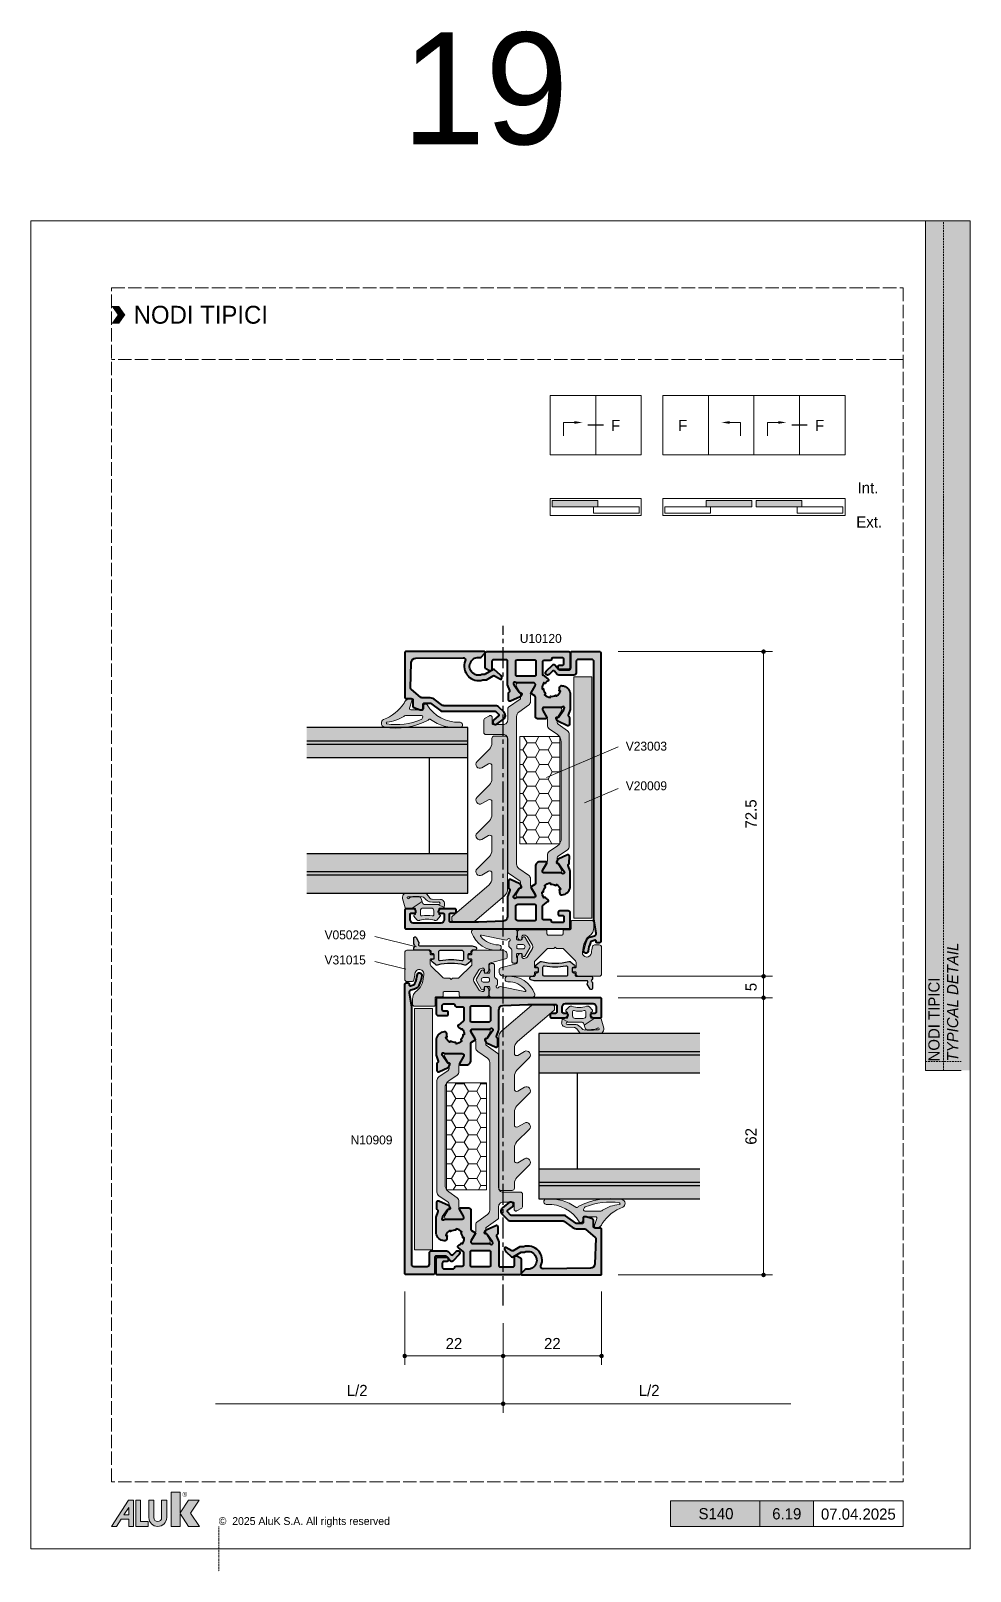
# Model space of a CAD drawing. Header units: millimetres. Extents: x -576 to 4430, y -1196 to 2690.
# Drawn here: x 2080 to 2290, y -398 to -53.5 of the extents above; entities that cross this region are included whole.
import ezdxf
from ezdxf.enums import TextEntityAlignment as Align

# ---------------------------------------------------------------- set-up
doc = ezdxf.new("R2010")
doc.units = ezdxf.units.MM
doc.header["$LTSCALE"] = 0.25
doc.header["$MEASUREMENT"] = 0
for name, pattern in [('ACAD_ISO02W100', [15, 12, -3]), ('CENTER', [2, 1.25, -0.25, 0.25, -0.25]), ('DOT2', [0.125, 0, -0.125]), ('HIDDEN', [9.525, 6.35, -3.175])]:
    doc.linetypes.add(name, pattern=pattern)
doc.layers.get('0').update_dxf_attribs({"lineweight": 5})
doc.layers.get('Defpoints').update_dxf_attribs({"lineweight": 5})
for name, color, linetype in [('01_ALUK Logo', 7, 'Continuous'), ('ASSI', 1, 'CENTER'), ('GOMMA', 3, 'Continuous'), ('QUOTE', 254, 'Continuous'), ('VETRO', 6, 'Continuous')]:
    doc.layers.add(name, color=color, linetype=linetype)
for name, color, linetype, lineweight in [('01_Aluminum', 4, 'Continuous', 40), ('01_Dimension', 251, 'Continuous', 9), ('01_External Border', 150, 'Continuous', 20), ('01_Fill Glass', 254, 'Continuous', 0), ('01_Fill Plastic', 253, 'Continuous', 0), ('01_Fill Polyamide', 10, 'Continuous', 0), ('01_Fill Various', 137, 'Continuous', 5), ('01_Glazing', 6, 'Continuous', 25), ('01_Plastic', 3, 'Continuous', 20), ('01_Polyamide', 201, 'Continuous', 20), ('01_Text', 40, 'Continuous', 25), ('01_Thin line', 8, 'Continuous', 9)]:
    doc.layers.add(name, color=color, linetype=linetype, lineweight=lineweight)
for name, color, linetype, lineweight, true_color in [('01_Fill 2°material', 7, 'Continuous', 0, 0xbfbfbf), ('01_Fill Aluminum', 7, 'Continuous', 0, 0xdcdcdc), ('01_Fill Border Red', 7, 'Continuous', 20, 0xe2001a), ('01_Text [White]', 7, 'Continuous', 25, 0xffffff)]:
    doc.layers.add(name, color=color, linetype=linetype, lineweight=lineweight, true_color=true_color)
doc.layers.add('01_Fill Border Grey', color=7, linetype='Continuous', true_color=0x555655)
doc.layers.add('02_Block Frame', color=7, linetype='Continuous', lineweight=5, true_color=0xe2001a, plot=False)
doc.layers.add('02_Layout Grid', color=252, linetype='DOT2', lineweight=5, plot=False, transparency=0.5)
doc.styles.add('ALUK Main&Secondary Titles', font='GOTHIC.TTF')
doc.styles.add('Aluk Text', font='GOTHIC.TTF')
doc.styles.get("Standard").update_dxf_attribs({"font": 'arial.ttf'})
doc.dimstyles.new('ALUK Manual 1-1', dxfattribs={"dimtxt": 2.5, "dimasz": 1, "dimexe": 2, "dimexo": 4, "dimgap": 1.5, "dimtad": 3, "dimdec": 1, "dimdsep": 46, "dimtxsty": 'Aluk Text', "dimblk": 'DOT', "dimcen": 0, "dimclrd": 256, "dimclre": 256, "dimclrt": 2, "dimaunit": 1, "dimadec": 0, "dimazin": 0, "dimtfac": 0.7, "dimtdec": 1, "dimtmove": 0, "dimatfit": 3, "dimldrblk": 'DOT', "dimfxl": 1, "dimtolj": 2, "dimlwd": -1, "dimlwe": -1, "dimarcsym": 0})

msp = doc.modelspace()

# ---------------------------------------------------------------- texts
at = {"layer": '01_Text', "style": 'Aluk Text'}
for s, p in [('U10120', (2189.316, -190.388)), ('V23003', (2213.004, -214.486)), ('V20009', (2213.004, -223.347)), ('V05029', (2145.666, -256.689)), ('V31015', (2145.666, -262.301)), ('N10909', (2151.478, -302.555))]:
    msp.add_text(s, height=2, dxfattribs=at).set_placement(p)
at = {"layer": '01_Text', "ltscale": 0.25, "style": 'Aluk Text'}
for s, width, insert, char_height, attachment_point in [('19', 46.83298, (2162.981, -53.871), 25, 1), ('F', 3.17792, (2211.771, -140.514), 2.5, 3), ('F', 3.17792, (2226.766, -140.514), 2.5, 3), ('F', 3.17792, (2257.351, -140.514), 2.5, 3), ('Int.', 3.17792, (2269.473, -154.46), 2.5, 3), ('Ext.', 3.17792, (2270.294, -162.097), 2.5, 3)]:
    msp.add_mtext_dynamic_manual_height_columns(s, width=width, gutter_width=12.5, heights=[0], dxfattribs=dict(at, insert=insert, char_height=char_height, attachment_point=attachment_point))
at = {"layer": '01_Text', "insert": (2103, -117.029), "char_height": 4, "attachment_point": 4, "style": 'ALUK Main&Secondary Titles'}
msp.add_mtext_dynamic_manual_height_columns('NODI TIPICI', width=120.62971, gutter_width=15, heights=[0], dxfattribs=at)
at = {"layer": '01_Text', "style": 'ALUK Main&Secondary Titles'}
msp.add_attdef('07.04.2025', text='', height=2.5, dxfattribs=at).set_placement((2265, -385.229), align=Align.MIDDLE)
at = {"layer": '01_Text [White]', "color": 7, "ltscale": 0.25, "true_color": 0xffffff, "style": 'Aluk Text'}
msp.add_attdef('6.19', text='', height=2.5, dxfattribs=at).set_placement((2249, -385.165), align=Align.MIDDLE)

# ---------------------------------------------------------------- blocks, each defined once
blk = doc.blocks.new('serie_')
at = {"layer": '01_Text [White]', "color": 7, "true_color": 0xffffff, "insert": (10, -2.87), "char_height": 2.5, "attachment_point": 5, "style": 'ALUK Main&Secondary Titles'}
blk.add_mtext_dynamic_manual_height_columns('S140', width=20, gutter_width=12.5, heights=[0], dxfattribs=at)
blk = doc.blocks.new('U10120')
at = {"layer": '01_Fill Aluminum', "ltscale": 0.25}
h = blk.add_hatch(color=256, dxfattribs=at)
h.dxf.hatch_style = 1
h.paths.add_polyline_path([(31.97, 53.6, 0.111183), (31.37, 53.09), (31.13, 53.27, 0.176327), (30.7, 51.9), (31, 51.91, 0.176327), (31.48, 50.78), (31.26, 50.57, 0.176327), (32.54, 49.92), (32.58, 50.21, 0.176327), (33.78, 50.49), (33.94, 50.24, 0.176327), (34.81, 51.38), (34.52, 51.47, 0.086929), (34.6, 52.09, -0.506474), (35.22, 52.59), (35.51, 52.52, -0.340845), (37, 50.58), (37, 47.31), (36.53, 46.02, 0.359508), (36.65, 45.66, -0.263725), (36.8, 45.4), (36.8, 43.9, -0.548619), (36.37, 43.63), (34.22, 44.63, -0.176327), (34.08, 44.78), (33.86, 45.24, -0.57735), (34.06, 45.53), (34.17, 45.52, 0.267949), (34.45, 45.64), (35.55, 47.22, 0.046374), (35.58, 47.27), (35.67, 47.48, 0.858331), (35.18, 47.8, -0.213411), (34.95, 47.7), (31.1, 47.7, 0.529656), (30.82, 47.29, 0.235619), (30.84, 47.02), (31.77, 45.5, -0.585524), (31.6, 45.2), (29.7, 45.2, -0.414214), (29.2, 45.7), (29.2, 50.03, 0.267949), (29.05, 50.29), (28.3, 50.73, -0.421389), (28.23, 51), (29.16, 52.52, 0.235619), (29.18, 52.79, 0.529656), (28.9, 53.2), (25.05, 53.2, -0.213411), (24.82, 53.3, 0.858403), (24.33, 52.98), (24.42, 52.77, 0.046374), (24.45, 52.72), (25.55, 51.14, 0.340321), (25.9, 51.02, -0.656887), (26.14, 50.74), (25.92, 50.28, -0.176327), (25.78, 50.13), (23.63, 49.13, -0.548619), (23.2, 49.4), (23.2, 50.9, -0.263725), (23.34, 51.16, 0.361062), (23.47, 51.52), (23, 52.81), (23, 58.1, 0.414214), (22.7, 58.4), (19.8, 58.4, 0.414214), (19.5, 58.1), (19.5, 56.2, -0.414214), (19.2, 55.9), (19.08, 55.9, -0.131652), (18.93, 55.94), (18.15, 56.39, -0.267949), (18, 56.65), (18, 59.9, -0.414214), (18.3, 60.2), (36.7, 60.2, -0.414214), (37, 59.9), (37, 56.7, -0.414214), (36.5, 56.2), (34.6, 56.2, -0.414214), (34.3, 56.5), (34.3, 56.9, -0.414214), (34.6, 57.2), (35.3, 57.2, 0.414214), (35.6, 57.5), (35.6, 58.5, 0.414214), (35.3, 58.8), (33.1, 58.8, 0.413227), (32.8, 58.5, -0.413227), (32.5, 58.2), (31.1, 58.2, 0.414214), (30.8, 57.9), (30.8, 55.17, 0.234811), (30.92, 54.93), (32.01, 54.1, -0.55076)])
h.paths.add_polyline_path([(25.1, 54.7), (29, 54.7, 0.414214), (29.3, 55), (29.3, 58.1, 0.414214), (29, 58.4), (25.1, 58.4, 0.41415), (24.8, 58.1), (24.8, 55, 0.414277)], flags=16)
h = blk.add_hatch(color=256, dxfattribs=at)
h.dxf.hatch_style = 1
h.paths.add_polyline_path([(37, 10.97, 0.086513), (36.98, 11.07), (36.51, 12.37, -0.392793), (36.64, 12.67), (36.65, 12.67, 0.294413), (36.79, 12.89), (36.8, 14.46, 0.548619), (36.38, 14.74), (34.27, 13.79, 0.177976), (34.13, 13.65), (33.89, 13.14, 0.717549), (34.13, 12.85, -0.329769), (34.47, 12.73), (35.59, 11.1), (35.67, 10.92, -0.855531), (35.18, 10.6, 0.213411), (34.95, 10.7), (31.1, 10.7, -0.414214), (30.8, 11), (30.8, 11.22, -0.137872), (30.84, 11.38), (31.77, 12.9, 0.585524), (31.6, 13.2), (30.2, 13.2, 0.414214), (29.2, 12.2), (29.2, 8.37, -0.267949), (29.05, 8.11), (28.3, 7.67, 0.421389), (28.23, 7.4), (29.16, 5.88, -0.137872), (29.2, 5.72), (29.2, 5.5, -0.414214), (28.9, 5.2), (25.05, 5.2, 0.213411), (24.82, 5.1, -0.85546), (24.33, 5.42), (24.41, 5.6), (25.53, 7.23, -0.267949), (25.8, 7.36), (25.92, 7.35, 0.57735), (26.11, 7.64), (25.87, 8.15, 0.177976), (25.73, 8.29), (23.62, 9.24, 0.544467), (23.2, 8.96), (23.21, 7.39, 0.303984), (23.35, 7.17, -0.402738), (23.49, 6.87), (23.02, 5.57, 0.086513), (23, 5.47), (23, 0.95, -0.400839), (22.05, -0.05), (16.5, -0.3), (10.3, -0.3, -0.414214), (10, 0), (10, 1.4, -0.414214), (10.3, 1.7), (11.2, 1.7, 0.414214), (11.5, 2), (11.5, 2.4, 0.414214), (11.2, 2.7), (8.2, 2.7, 0.414214), (7.5, 2, 0.414214), (7.8, 1.7), (8.5, 1.7, -0.414214), (8.8, 1.4), (8.8, 0.2, -0.414214), (8.1, -0.5), (1.9, -0.5, -0.414214), (1.2, 0.2), (1.2, 1.4, -0.414214), (1.5, 1.7), (2.2, 1.7, 0.414214), (2.5, 2, 0.414214), (1.8, 2.7), (0.3, 2.7, 0.414214), (0, 2.4), (0, -1.5, 0.414214), (0.3, -1.8), (36.7, -1.8, 0.414214), (37, -1.5), (37, 1.7, 0.414214), (36.5, 2.2), (34.6, 2.2, 0.414214), (34.3, 1.9), (34.3, 1.5, 0.414214), (34.6, 1.2), (35.3, 1.2, -0.414214), (35.6, 0.9), (35.6, -0.1, -0.414214), (35.3, -0.4), (33.1, -0.4, -0.413227), (32.8, -0.1, 0.413227), (32.5, 0.2), (31.1, 0.2, -0.414214), (30.8, 0.5), (30.8, 3.23, -0.234811), (30.92, 3.47), (32.01, 4.3, 0.55076), (31.97, 4.8, -0.111183), (31.37, 5.31), (31.13, 5.13, -0.176327), (30.7, 6.5), (31, 6.49, -0.176327), (31.48, 7.62), (31.26, 7.83, -0.176327), (32.54, 8.48), (32.58, 8.19, -0.176327), (33.78, 7.91), (33.94, 8.16, -0.176327), (34.81, 7.02), (34.52, 6.93, -0.086929), (34.6, 6.31, 0.506474), (35.22, 5.81), (35.51, 5.88, 0.340845), (37, 7.82)])
h.paths.add_polyline_path([(29.3, 3.4), (29.3, 0.3, -0.414288), (29, 0), (25.3, 0, -0.414214), (24.8, 0.5), (24.8, 3.2, -0.414214), (25.3, 3.7), (29, 3.7, -0.414139)], flags=16)
at = {"layer": '01_Fill Polyamide', "ltscale": 0.25}
h = blk.add_hatch(color=256, dxfattribs=at)
h.dxf.hatch_style = 1
h.paths.add_polyline_path([(25.01, 45.7, -0.243523), (25.52, 46.68), (27.69, 48.21, 0.243523), (28.11, 49.03), (28.11, 50.49, -0.131571), (28.27, 51.09), (29.08, 52.49, 0.131571), (29.11, 52.59), (29.11, 52.8, 0.414214), (28.71, 53.2), (25.31, 53.2, 0.414214), (24.91, 52.8), (24.91, 52.59, 0.131571), (24.94, 52.49), (25.75, 51.09, -0.131571), (25.91, 50.49), (25.91, 49.8, -0.243523), (25.78, 49.56), (23.22, 47.75, 0.243523), (23.01, 47.34), (23.01, 44.9, -0.414214), (22.01, 43.9), (19.81, 43.9, -0.414214), (19.51, 44.2), (19.51, 45.6, 0.474297), (19.15, 45.89, 0.183081), (18.94, 45.86), (17.86, 45.24, 0.267949), (17.71, 44.98), (17.71, 42, 0.414214), (18.01, 41.7), (22.01, 41.7, -0.414214), (23.01, 40.7), (23.01, 11.06, 0.243523), (23.22, 10.65), (25.78, 8.84, -0.243523), (25.91, 8.6), (25.91, 7.91, -0.131571), (25.75, 7.32), (24.94, 5.91, 0.131571), (24.91, 5.81), (24.91, 5.6, 0.414214), (25.31, 5.2), (28.71, 5.2, 0.414214), (29.11, 5.6), (29.11, 5.81, 0.131571), (29.08, 5.91), (28.27, 7.32, -0.131571), (28.11, 7.91), (28.11, 9.37, 0.243523), (27.69, 10.19), (25.52, 11.72, -0.243523), (25.01, 12.7)])
h = blk.add_hatch(color=256, dxfattribs=at)
h.dxf.hatch_style = 1
h.paths.add_polyline_path([(36.79, 41.69, 0.244698), (36.36, 42.51), (34.3, 43.95, -0.244698), (34.09, 44.36), (34.09, 44.99, -0.131652), (34.25, 45.59), (35.05, 46.97, 0.204277), (35.08, 47.2, 0.487742), (34.69, 47.7), (31.29, 47.7, 0.487742), (30.9, 47.2, 0.204277), (30.93, 46.97), (31.73, 45.59, -0.131652), (31.89, 44.99), (31.89, 43.75, 0.243523), (32.31, 42.94), (34.14, 41.64, -0.243523), (34.99, 40.01), (34.99, 18.42, -0.244698), (34.14, 16.78), (32.31, 15.51, 0.244698), (31.89, 14.69), (31.89, 13.41, -0.131652), (31.73, 12.81), (30.93, 11.43, 0.204277), (30.9, 11.2, 0.487742), (31.29, 10.7), (34.69, 10.7, 0.487742), (35.08, 11.2, 0.204277), (35.05, 11.43), (34.25, 12.81, -0.131652), (34.09, 13.41), (34.09, 14.05, -0.244698), (34.3, 14.46), (36.36, 15.9, 0.244698), (36.79, 16.72)])
at = {"layer": '01_Aluminum'}
for points in [[(24.42, 52.77, 0.046374), (24.45, 52.72), (25.55, 51.14, 0.267949), (25.82, 51.02), (25.94, 51.03, -0.57735), (26.14, 50.74), (25.92, 50.28, -0.176327), (25.78, 50.13), (23.63, 49.13, -0.548619), (23.2, 49.4), (23.2, 50.9, -0.263725), (23.34, 51.16, 0.359508), (23.47, 51.52), (23, 52.81), (23, 58.1, 0.414214), (22.7, 58.4), (19.8, 58.4, 0.414214), (19.5, 58.1), (19.5, 56.2, -0.414214), (19.2, 55.9), (19.08, 55.9, -0.131652), (18.93, 55.94), (18.15, 56.39, -0.267949), (18, 56.65), (18, 59.9, -0.414214), (18.3, 60.2), (36.7, 60.2, -0.414214), (37, 59.9), (37, 56.7, -0.414214), (36.5, 56.2), (34.6, 56.2, -0.414214), (34.3, 56.5), (34.3, 56.9, -0.414214), (34.6, 57.2), (35.3, 57.2, 0.414214), (35.6, 57.5), (35.6, 58.5, 0.414214), (35.3, 58.8), (33.1, 58.8, 0.413227), (32.8, 58.5, -0.413227), (32.5, 58.2), (31.1, 58.2, 0.414214), (30.8, 57.9), (30.8, 55.17, 0.234811), (30.92, 54.93), (32.01, 54.1, -0.55076), (31.97, 53.6, 0.111183), (31.37, 53.09), (31.13, 53.27, 0.176327), (30.7, 51.9), (31, 51.91, 0.176327), (31.48, 50.78), (31.26, 50.57, 0.176327), (32.54, 49.92), (32.58, 50.21, 0.176327), (33.78, 50.49), (33.94, 50.24, 0.176327), (34.81, 51.38), (34.52, 51.47, 0.086929), (34.6, 52.09, -0.506474), (35.22, 52.59), (35.51, 52.52, -0.340845), (37, 50.58), (37, 47.36, -0.088182), (36.98, 47.26), (36.53, 46.02, 0.359508), (36.65, 45.66, -0.263725), (36.8, 45.4), (36.8, 43.9, -0.548619), (36.37, 43.63), (34.22, 44.63, -0.176327), (34.08, 44.78), (33.86, 45.24, -0.57735), (34.06, 45.53), (34.17, 45.52, 0.267949), (34.45, 45.64), (35.55, 47.22, 0.046374), (35.58, 47.27), (35.67, 47.48, 0.858403), (35.18, 47.8, -0.213411), (34.95, 47.7), (31.1, 47.7, 0.414214), (30.8, 47.4), (30.8, 47.18, 0.137872), (30.84, 47.02), (31.77, 45.5, -0.585524), (31.6, 45.2), (29.7, 45.2, -0.414214), (29.2, 45.7), (29.2, 50.03, 0.267949), (29.05, 50.29), (28.3, 50.73, -0.421389), (28.23, 51), (29.16, 52.52, 0.137872), (29.2, 52.68), (29.2, 52.9, 0.414214), (28.9, 53.2), (25.05, 53.2, -0.213411), (24.82, 53.3, 0.858403), (24.33, 52.98)], [(24.8, 55), (24.8, 58.1, -0.414152), (25.1, 58.4), (29, 58.4, -0.414214), (29.3, 58.1), (29.3, 55, -0.414214), (29, 54.7), (25.1, 54.7, -0.414275)], [(30.7, 6.5), (31, 6.49, -0.176327), (31.48, 7.62), (31.26, 7.83, -0.176327), (32.54, 8.48), (32.58, 8.19, -0.176327), (33.78, 7.91), (33.94, 8.16, -0.176327), (34.81, 7.02), (34.52, 6.93, -0.086929), (34.6, 6.31, 0.506474), (35.22, 5.81), (35.51, 5.88, 0.340845), (37, 7.82), (37, 10.97, 0.086513), (36.98, 11.07), (36.51, 12.37, -0.392793), (36.64, 12.67), (36.65, 12.67, 0.294413), (36.79, 12.89), (36.8, 14.46, 0.548619), (36.38, 14.74), (34.27, 13.79, 0.177976), (34.13, 13.65), (33.89, 13.14, 0.57735), (34.08, 12.85), (34.2, 12.86, -0.267949), (34.47, 12.73), (35.59, 11.1), (35.67, 10.92, -0.85546), (35.18, 10.6, 0.213411), (34.95, 10.7), (31.1, 10.7, -0.414214), (30.8, 11), (30.8, 11.22, -0.137872), (30.84, 11.38), (31.77, 12.9, 0.585524), (31.6, 13.2), (30.2, 13.2, 0.414214), (29.2, 12.2), (29.2, 8.37, -0.267949), (29.05, 8.11), (28.3, 7.67, 0.421389), (28.23, 7.4), (29.16, 5.88, -0.137872), (29.2, 5.72), (29.2, 5.5, -0.414214), (28.9, 5.2), (25.05, 5.2, 0.213411), (24.82, 5.1, -0.85546), (24.33, 5.42), (24.41, 5.6), (25.53, 7.23, -0.267949), (25.8, 7.36), (25.92, 7.35, 0.57735), (26.11, 7.64), (25.87, 8.15, 0.177976), (25.73, 8.29), (23.62, 9.24, 0.548619), (23.2, 8.96), (23.21, 7.39, 0.294413), (23.34, 7.17), (23.36, 7.17, -0.392793), (23.49, 6.87), (23.02, 5.57, 0.086513), (23, 5.47), (23, 0.95, -0.400839), (22.05, -0.05), (16.5, -0.3), (10.3, -0.3, -0.414214), (10, 0), (10, 1.4, -0.414214), (10.3, 1.7), (11.2, 1.7, 0.414214), (11.5, 2), (11.5, 2.4, 0.414214), (11.2, 2.7), (8.2, 2.7, 0.414214), (7.5, 2, 0.414214), (7.8, 1.7), (8.5, 1.7, -0.414214), (8.8, 1.4), (8.8, 0.2, -0.414214), (8.1, -0.5), (1.9, -0.5, -0.414214), (1.2, 0.2), (1.2, 1.4, -0.414214), (1.5, 1.7), (2.2, 1.7, 0.414214), (2.5, 2, 0.414214), (1.8, 2.7), (0.3, 2.7, 0.414214), (0, 2.4), (0, -1.5, 0.414214), (0.3, -1.8), (36.7, -1.8, 0.414214), (37, -1.5), (37, 1.7, 0.414214), (36.5, 2.2), (34.6, 2.2, 0.414214), (34.3, 1.9), (34.3, 1.5, 0.414214), (34.6, 1.2), (35.3, 1.2, -0.414214), (35.6, 0.9), (35.6, -0.1, -0.414214), (35.3, -0.4), (33.1, -0.4, -0.413227), (32.8, -0.1, 0.413227), (32.5, 0.2), (31.1, 0.2, -0.414214), (30.8, 0.5), (30.8, 3.23, -0.234811), (30.92, 3.47), (32.01, 4.3, 0.55076), (31.97, 4.8, -0.111183), (31.37, 5.31), (31.13, 5.13, -0.176327)], [(24.8, 0.5), (24.8, 3.2, -0.414214), (25.3, 3.7), (29, 3.7, -0.414184), (29.3, 3.4), (29.3, 0.3, -0.414244), (29, 0), (25.3, 0, -0.414214)]]:
    blk.add_lwpolyline(points, format="xyb", close=True, dxfattribs=at)
at = {"layer": '01_Polyamide'}
blk.add_lwpolyline([(27.69, 48.21), (25.52, 46.68, 0.243523), (25.01, 45.7), (25.01, 12.7, 0.243523), (25.52, 11.72), (27.69, 10.19, -0.243523), (28.11, 9.37), (28.11, 7.91, 0.131571), (28.27, 7.32), (29.08, 5.91, -0.131571), (29.11, 5.81), (29.11, 5.6, -0.414214), (28.71, 5.2), (25.31, 5.2, -0.414214), (24.91, 5.6), (24.91, 5.81, -0.131571), (24.94, 5.91), (25.75, 7.32, 0.131571), (25.91, 7.91), (25.91, 8.6, 0.243523), (25.78, 8.84), (23.22, 10.65, -0.243523), (23.01, 11.06), (23.01, 40.7, 0.414214), (22.01, 41.7), (18.01, 41.7, -0.414214), (17.71, 42), (17.71, 44.98, -0.267949), (17.86, 45.24), (18.94, 45.86, -0.131652), (19.09, 45.9), (19.21, 45.9, -0.414214), (19.51, 45.6), (19.51, 44.2, 0.414214), (19.81, 43.9), (22.01, 43.9, 0.414214), (23.01, 44.9), (23.01, 47.34, -0.243523), (23.22, 47.75), (25.78, 49.56, 0.243523), (25.91, 49.8), (25.91, 50.49, 0.131571), (25.75, 51.09), (24.94, 52.49, -0.131571), (24.91, 52.59), (24.91, 52.8, -0.414214), (25.31, 53.2), (28.71, 53.2, -0.414214), (29.11, 52.8), (29.11, 52.59, -0.131571), (29.08, 52.49), (28.27, 51.09, 0.131571), (28.11, 50.49), (28.11, 49.03, -0.243523)], format="xyb", close=True, dxfattribs=at)
at = {"layer": '01_Polyamide', "extrusion": (0, 0, -1)}
blk.add_lwpolyline([(-35.09, 47.3), (-35.09, 47.12, 0.131652), (-35.05, 46.97), (-34.25, 45.59, -0.131652), (-34.09, 44.99), (-34.09, 44.36, -0.244698), (-34.3, 43.95), (-36.36, 42.51, 0.244698), (-36.79, 41.69), (-36.79, 16.72, 0.244698), (-36.36, 15.9), (-34.3, 14.46, -0.244698), (-34.09, 14.05), (-34.09, 13.41, -0.131652), (-34.25, 12.81), (-35.05, 11.43, 0.131652), (-35.09, 11.28), (-35.09, 11.1, 0.414214), (-34.69, 10.7), (-31.29, 10.7, 0.414214), (-30.89, 11.1), (-30.89, 11.28, 0.131652), (-30.93, 11.43), (-31.73, 12.81, -0.131652), (-31.89, 13.41), (-31.89, 14.69, 0.244698), (-32.31, 15.51), (-34.14, 16.78, -0.244698), (-34.99, 18.42), (-34.99, 40.01, -0.243523), (-34.14, 41.64), (-32.31, 42.94, 0.243523), (-31.89, 43.75), (-31.89, 44.99, -0.131652), (-31.73, 45.59), (-30.93, 46.97, 0.131652), (-30.89, 47.12), (-30.89, 47.3, 0.414214), (-31.29, 47.7), (-34.69, 47.7, 0.414214)], format="xyb", close=True, dxfattribs=at)
blk = doc.blocks.new('V31015')
at = {"layer": '01_Fill Plastic', "ltscale": 0.25}
h = blk.add_hatch(color=256, dxfattribs=at)
h.dxf.hatch_style = 1
h.paths.add_polyline_path([(4.54, -1.94, 0.243183), (5.6, 0.1), (5.6, 1.1, 0.414214), (5.1, 1.6), (0.8, 1.6, 0.414214), (0.5, 1.3), (0.5, -0.2, -0.414214), (0.2, -0.5), (-1, -0.5, 0.414214), (-1.3, -0.8), (-1.3, -1.4, -0.414214), (-1.6, -1.7), (-4.6, -1.7, -0.414214), (-4.9, -1.4), (-4.9, -0.8, 0.414214), (-5.2, -0.5), (-11, -0.5, 0.414214), (-11.5, -1), (-11.5, -2.1, 0.414214), (-10.8, -2.8, 0.414214), (-10.5, -2.5), (-10.5, -2, -0.414214), (-10.2, -1.7), (-10.03, -1.7, -0.267949), (-9.16, -2.2), (-8.17, -3.92, -0.131652), (-8.1, -4.17), (-8.1, -4.43, -0.131652), (-8.17, -4.68), (-9.16, -6.4, -0.267949), (-10.03, -6.9), (-10.2, -6.9, -0.414214), (-10.5, -6.6), (-10.5, -6.1, 0.414214), (-10.8, -5.8, 0.414214), (-11.5, -6.5), (-11.5, -7.62, -0.339454), (-11.87, -8.1), (-15.23, -9, 0.339454), (-15.6, -9.48), (-15.6, -9.9, 0.414214), (-14.6, -10.9), (-8.2, -10.9, 0.436487), (-7.7, -10.36), (-7.7, -10.1, -0.414214), (-7.5, -9.9), (-7.05, -9.9, 0.414214), (-6.8, -9.65), (-6.8, -9.25, 0.414214), (-7.05, -9), (-7.5, -9, -0.414214), (-7.7, -8.8), (-7.7, -7.81, -0.198912), (-7.56, -7.45), (-4.89, -4.79, -0.198912), (-4.68, -4.7), (-3.35, -4.7), (-3.05, -4.4), (-2.75, -4.7), (-1.43, -4.7, -0.198912), (-1.22, -4.79), (1.45, -7.45, -0.198912), (1.6, -7.81), (1.6, -8.8, -0.414214), (1.4, -9), (0.95, -9, 0.414214), (0.7, -9.25), (0.7, -9.65, 0.414214), (0.95, -9.9), (1.4, -9.9, -0.414214), (1.6, -10.1), (1.6, -10.4, 0.414214), (2.1, -10.9), (6.8, -10.9, 0.414214), (7.3, -10.4), (7.3, -4.4, 0.414214), (6.8, -3.9), (5.75, -3.9, 0.334223), (5.27, -4.26, 0.051425), (5.02, -5.68, -1), (3.02, -5.53, -0.058029), (3.42, -3.48, -0.163247)])
at = {"layer": '01_Plastic'}
blk.add_lwpolyline([(-7.7, -10.4, -0.414214), (-8.2, -10.9), (-14.6, -10.9, -0.414214), (-15.6, -9.9), (-15.6, -9.48, -0.339454), (-15.23, -9), (-11.87, -8.1, 0.339454), (-11.5, -7.62), (-11.5, -6.5, -0.414214), (-10.8, -5.8, -0.414214), (-10.5, -6.1), (-10.5, -6.6, 0.414214), (-10.2, -6.9), (-10.03, -6.9, 0.267949), (-9.16, -6.4), (-8.17, -4.68, 0.131652), (-8.1, -4.43), (-8.1, -4.17, 0.131652), (-8.17, -3.92), (-9.16, -2.2, 0.267949), (-10.03, -1.7), (-10.2, -1.7, 0.414214), (-10.5, -2), (-10.5, -2.5, -0.414214), (-10.8, -2.8, -0.414214), (-11.5, -2.1), (-11.5, -1, -0.414214), (-11, -0.5), (-5.2, -0.5, -0.414214), (-4.9, -0.8), (-4.9, -1.4, 0.414214), (-4.6, -1.7), (-1.6, -1.7, 0.414214), (-1.3, -1.4), (-1.3, -0.8, -0.414214), (-1, -0.5), (0.2, -0.5, 0.414214), (0.5, -0.2), (0.5, 1.3, -0.414214), (0.8, 1.6), (5.1, 1.6, -0.414214), (5.6, 1.1), (5.6, 0.1, -0.243183), (4.54, -1.94, 0.163247), (3.42, -3.48, 0.058029), (3.02, -5.53, 1), (5.02, -5.68, -0.051425), (5.27, -4.26, -0.334223), (5.75, -3.9), (6.8, -3.9, -0.414214), (7.3, -4.4), (7.3, -10.4, -0.414214), (6.8, -10.9), (2.1, -10.9, -0.414214), (1.6, -10.4), (1.6, -10.1, 0.414214), (1.4, -9.9), (0.95, -9.9, -0.414214), (0.7, -9.65), (0.7, -9.25, -0.414214), (0.95, -9), (1.4, -9, 0.414214), (1.6, -8.8), (1.6, -7.81, 0.198912), (1.45, -7.45), (-1.22, -4.79, 0.198912), (-1.43, -4.7), (-2.75, -4.7), (-3.05, -4.4), (-3.35, -4.7), (-4.68, -4.7, 0.198912), (-4.89, -4.79), (-7.56, -7.45, 0.198912), (-7.7, -7.81), (-7.7, -8.8, 0.414214), (-7.5, -9), (-7.05, -9, -0.414214), (-6.8, -9.25), (-6.8, -9.65, -0.414214), (-7.05, -9.9), (-7.5, -9.9, 0.414214), (-7.7, -10.1), (-7.7, -10.4)], format="xyb", dxfattribs=at)
blk = doc.blocks.new('V02015')
at = {"layer": '01_Fill 2°material', "ltscale": 0.25}
h = blk.add_hatch(color=256, dxfattribs=at)
h.dxf.hatch_style = 1
h.paths.add_polyline_path([(5.4, -0.17, 0.198912), (5.31, 0.04), (4.79, 0.56, -0.198912), (4.7, 0.77), (4.7, 3.35, 0.414214), (4.4, 3.65), (4, 3.65, 0.414214), (3.5, 3.15), (3.5, 2.63, 0.130289), (3.54, 2.48), (3.66, 2.27, -0.130289), (3.7, 2.12), (3.7, 1.8, -0.414214), (3.4, 1.5), (2.7, 1.5, -0.414214), (2.4, 1.8), (2.4, 1.87, 0.767327), (1.75, 2.05), (0.71, 0.25, 0.267949), (0.71, -0.25), (1.75, -2.05, 0.767327), (2.4, -1.87), (2.4, -1.8, -0.414214), (2.7, -1.5), (3.4, -1.5, -0.414214), (3.7, -1.8), (3.7, -2.12, -0.130289), (3.66, -2.27), (3.54, -2.48, 0.130289), (3.5, -2.63), (3.5, -3.35, 0.414214), (4, -3.85), (13.25, -3.85, 0.518343), (13.72, -3.18, 0.337265), (7.64, 0.79, 1), (7.72, -0.41, -0.218267), (11.69, -2.29, -0.704982), (11.5, -2.62), (5.99, -1.5, 0.327851), (5.67, -1.67, -1.351486), (5.25, -1.27, 0.267949), (5.4, -1.01)])
h.paths.add_polyline_path([(3.3, -0.5), (2.18, -0.5, -0.267949), (1.92, -0.35), (1.81, -0.15, -0.267949), (1.81, 0.15), (1.92, 0.35, -0.267949), (2.18, 0.5), (3.3, 0.5, -0.414214), (3.6, 0.2), (3.6, -0.2, -0.414214)], flags=16)
at = {"layer": '01_Plastic', "color": 80}
blk.add_lwpolyline([(0.71, -0.25, -0.267588), (0.71, 0.25), (1.75, 2.05, -0.767327), (2.4, 1.87), (2.4, 1.8, 0.414214), (2.7, 1.5), (3.4, 1.5, 0.414214), (3.7, 1.8), (3.7, 2.12, 0.130289), (3.66, 2.27), (3.54, 2.48, -0.130289), (3.5, 2.63), (3.5, 3.15, -0.414214), (4, 3.65), (4.4, 3.65, -0.414214), (4.7, 3.35), (4.7, 0.77, 0.198912), (4.79, 0.56), (5.31, 0.04, -0.198912), (5.4, -0.17), (5.4, -1.01, -0.267949), (5.25, -1.27, 1.351486), (5.67, -1.67, -0.327851), (5.99, -1.5), (11.5, -2.62, 0.700827), (11.69, -2.29, 0.218378), (7.72, -0.41, -1), (7.64, 0.79, -0.337265), (13.72, -3.18, -0.518343), (13.25, -3.85), (4, -3.85, -0.414214), (3.5, -3.35), (3.5, -2.63, -0.130289), (3.54, -2.48), (3.66, -2.27, 0.130289), (3.7, -2.12), (3.7, -1.8, 0.414214), (3.4, -1.5), (2.7, -1.5, 0.414214), (2.4, -1.8), (2.4, -1.87, -0.767327), (1.75, -2.05), (0.71, -0.25)], format="xyb", dxfattribs=at)
blk.add_lwpolyline([(1.92, -0.35, 0.267949), (2.18, -0.5), (3.3, -0.5, 0.414214), (3.6, -0.2), (3.6, 0.2, 0.414214), (3.3, 0.5), (2.18, 0.5, 0.267949), (1.92, 0.35), (1.81, 0.15, 0.267949), (1.81, -0.15)], format="xyb", close=True, dxfattribs=at)
blk = doc.blocks.new('V09050')
at = {"layer": '01_Fill Plastic'}
blk.add_hatch(color=256, dxfattribs=at).paths.add_polyline_path([(0.78, -5.64, 0.178558), (0.9, -5.32), (0.9, -1, 0.414214), (0.4, -0.5), (0.01, -0.5, 0.219427), (-0.37, -0.68), (-7.31, -8.8, -0.219427), (-8.83, -9.5), (-9.95, -9.5, -0.57735), (-10.39, -8.75), (-9.52, -7.25, 0.876976), (-10.94, -6.16), (-13.69, -8.91, -0.198912), (-15.1, -9.5), (-17.95, -9.5, -0.57735), (-18.39, -8.75), (-17.52, -7.25, 0.876976), (-18.94, -6.16), (-21.69, -8.91, -0.198912), (-23.1, -9.5), (-25.95, -9.5, -0.57735), (-26.39, -8.75), (-25.52, -7.25, 0.876976), (-26.94, -6.16), (-29.69, -8.91, -0.198912), (-31.1, -9.5), (-33.95, -9.5, -0.57735), (-34.39, -8.75), (-33.52, -7.25, 0.876976), (-34.94, -6.16), (-37.69, -8.91, -0.198912), (-39.1, -9.5), (-40.1, -9.5, 0.414214), (-40.6, -10), (-40.6, -12.5, 0.414214), (-40.1, -13), (-6.43, -13, 0.219427), (-4.91, -12.3)])
at = {"layer": '01_Plastic'}
blk.add_lwpolyline([(-40.6, -10, -0.414214), (-40.1, -9.5), (-39.1, -9.5, 0.198912), (-37.69, -8.91), (-34.94, -6.16, -0.876976), (-33.52, -7.25), (-34.39, -8.75, 0.57735), (-33.95, -9.5), (-31.1, -9.5, 0.198912), (-29.69, -8.91), (-26.94, -6.16, -0.876976), (-25.52, -7.25), (-26.39, -8.75, 0.57735), (-25.95, -9.5), (-23.1, -9.5, 0.198912), (-21.69, -8.91), (-18.94, -6.16, -0.876976), (-17.52, -7.25), (-18.39, -8.75, 0.57735), (-17.95, -9.5), (-15.1, -9.5, 0.198912), (-13.69, -8.91), (-10.94, -6.16, -0.876976), (-9.52, -7.25), (-10.39, -8.75, 0.57735), (-9.95, -9.5), (-8.83, -9.5, 0.219427), (-7.31, -8.8), (-0.37, -0.68, -0.219427), (0.01, -0.5), (0.4, -0.5, -0.414214), (0.9, -1), (0.9, -5.32, -0.178558), (0.78, -5.64), (-4.91, -12.3, -0.219427), (-6.43, -13), (-40.1, -13, -0.414214), (-40.6, -12.5)], format="xyb", close=True, dxfattribs=at)
blk = doc.blocks.new('V05029')
at = {"layer": '01_Fill Plastic', "ltscale": 0.25}
h = blk.add_hatch(color=256, dxfattribs=at)
h.dxf.hatch_style = 1
h.paths.add_polyline_path([(5.43, 8.09), (4.69, 8.29, 0.065543), (4.61, 8.3), (-7.02, 8.3, -0.668179), (-7.23, 8.81), (-7.2, 8.84, 0.339454), (-7.17, 9.08), (-7.79, 10.15, 0.767312), (-8.35, 10), (-8.35, 8.72), (-8.14, 8.51, -0.414214), (-8.14, 8.08), (-8.35, 7.87), (-8.35, 7.6, 0.414225), (-8.05, 7.3), (-4.75, 7.3, -0.414233), (-4.45, 7), (-4.45, 6.8, 0.414233), (-4.15, 6.5), (-4.05, 6.5, -0.414233), (-3.75, 6.2), (-3.75, 5.56, -0.363995), (-3.91, 5.36), (-4.18, 5.32, 0.363951), (-4.35, 5.12), (-4.35, 4.96, 0.221712), (-4.24, 4.73), (-3.51, 4.11, 0.236186), (-3.07, 4.01, -0.115394), (3.08, 4.01, 0.236271), (3.51, 4.11), (4.24, 4.73, 0.2217), (4.35, 4.96), (4.35, 5.12, 0.363964), (4.19, 5.32), (3.92, 5.36, -0.363933), (3.75, 5.56), (3.75, 6.2, -0.414233), (4.05, 6.5), (4.15, 6.5, 0.414233), (4.45, 6.8), (4.45, 7, -0.414233), (4.75, 7.3), (5.35, 7.3, 0.414214), (5.65, 7.6), (5.65, 7.8, 0.339454)])
h.paths.add_polyline_path([(-2.45, 7.3), (2.45, 7.3, -0.41417), (2.75, 7), (2.75, 5.26, -0.464612), (2.4, 4.96, 0.084503), (-2.4, 4.96, -0.464398), (-2.75, 5.26), (-2.75, 7, -0.414258)], flags=16)
at = {"layer": 'GOMMA'}
blk.add_lwpolyline([(-3.75, 5.56), (-3.75, 6.2, 0.414233), (-4.05, 6.5), (-4.15, 6.5, -0.414233), (-4.45, 6.8), (-4.45, 7, 0.414233), (-4.75, 7.3), (-8.05, 7.3, -0.414224), (-8.35, 7.6), (-8.35, 7.87), (-8.14, 8.08, 0.414214), (-8.14, 8.51), (-8.35, 8.72), (-8.35, 10, -0.767312), (-7.79, 10.15), (-7.17, 9.08, -0.339454), (-7.2, 8.84), (-7.23, 8.81, 0.668179), (-7.02, 8.3), (4.61, 8.3, -0.065543), (4.69, 8.29), (5.43, 8.09, -0.339454), (5.65, 7.8), (5.65, 7.6, -0.414214), (5.35, 7.3), (4.75, 7.3, 0.414233), (4.45, 7), (4.45, 6.8, -0.414233), (4.15, 6.5), (4.05, 6.5, 0.414233), (3.75, 6.2), (3.75, 5.56, 0.363995), (3.92, 5.36), (4.19, 5.32, -0.363964), (4.35, 5.12), (4.35, 4.96, -0.2217), (4.24, 4.73), (3.51, 4.11, -0.236271), (3.08, 4.01, 0.115394), (-3.07, 4.01, -0.236186), (-3.51, 4.11), (-4.24, 4.73, -0.221712), (-4.35, 4.96), (-4.35, 5.12, -0.363951), (-4.18, 5.32), (-3.91, 5.36, 0.363995), (-3.75, 5.56)], format="xyb", dxfattribs=at)
blk.add_lwpolyline([(-2.4, 4.96, -0.464398), (-2.75, 5.26), (-2.75, 7, -0.414258), (-2.45, 7.3), (2.45, 7.3, -0.41417), (2.75, 7), (2.75, 5.26, -0.464612), (2.4, 4.96, 0.084503)], format="xyb", close=True, dxfattribs=at)
blk = doc.blocks.new('V23003')
at = {"layer": '01_Fill Various'}
h = blk.add_hatch(dxfattribs=at)
h.set_pattern_fill('HONEY', color=256, scale=15)
h.paths.add_polyline_path([(1.9, -10.2), (-7.1, -10.2), (-7.1, -34.2), (1.9, -34.2)])
at = {"layer": '01_Thin line'}
blk.add_lwpolyline([(-7.1, -10.2), (1.9, -10.2), (1.9, -34.2), (-7.1, -34.2)], close=True, dxfattribs=at)
blk = doc.blocks.new('V20009')
at = {"layer": '01_Fill Plastic'}
blk.add_hatch(color=256, dxfattribs=at).paths.add_polyline_path([(-5, 51.4), (-9, 51.4), (-9, -2.6), (-5, -2.6)])
at = {"layer": '01_Plastic'}
blk.add_lwpolyline([(-5, -2.6), (-9, -2.6), (-9, 51.4), (-5, 51.4)], close=True, dxfattribs=at)
blk = doc.blocks.new('N10822')
at = {"layer": '01_Fill Aluminum', "ltscale": 0.25}
h = blk.add_hatch(color=256, dxfattribs=at)
h.dxf.hatch_style = 1
h.paths.add_polyline_path([(18.3, 0.1, 0.414214), (18.1, 0.3), (0.5, 0.3, 0.668179), (0.36, -0.04), (1.23, -0.92, 0.239713), (1.49, -1, -1.314619), (1.05, -4.83, 0.096472), (0.94, -4.81), (0.5, -4.81, -0.131652), (0.35, -4.77), (-1.45, -3.73, 0.32492), (-1.8, -3.77), (-3.06, -4.9, 0.221443), (-3.39, -5.68, 0.543658), (-3.1, -5.84), (-1.75, -5.11, -0.260828), (-1.45, -5.11), (0.03, -5.97, 0.131652), (0.18, -6.01), (0.73, -6.01, -0.077954), (0.82, -6.02, 0.639471), (4.76, -1.75, -0.535663), (5.22, -1.06), (15.84, -1.19, -0.402203), (16.83, -2.16), (16.99, -7.85, -0.237824), (16.88, -8.1), (14.69, -9.93, -0.175595), (14.5, -10), (12.9, -10, 0.153915), (11.76, -10.36), (9.83, -11.71, -0.153915), (9.54, -11.8), (-2.02, -11.8, 0.198912), (-2.73, -12.09), (-3.9, -13.27, 0.457988), (-3.79, -14.78), (-2.36, -15.88, 1), (-1.63, -14.92), (-2.62, -14.16, -0.452966), (-2.65, -13.71), (-2.03, -13.09, -0.198912), (-1.81, -13), (9.92, -13, 0.153915), (10.21, -12.91), (12.57, -11.25, -0.153915), (12.75, -11.2), (13.9, -11.2, -0.414214), (14.2, -11.5), (14.2, -12.4, 0.414214), (14.5, -12.7), (14.77, -12.7, 0.078702), (14.86, -12.69), (16.29, -12.22, 0.32492), (16.5, -11.93), (16.5, -10.5, -0.414214), (16.8, -10.2), (18, -10.2, 0.414214), (18.3, -9.9)])
at = {"layer": '01_Aluminum'}
blk.add_lwpolyline([(0.82, -6.02, 0.077954), (0.73, -6.01), (0.18, -6.01, -0.131652), (0.03, -5.97), (-1.45, -5.11, 0.260828), (-1.75, -5.11), (-3.1, -5.84, -0.568509), (-3.39, -5.67), (-3.39, -5.65, -0.212557), (-3.06, -4.9), (-1.8, -3.77, -0.32492), (-1.45, -3.73), (0.35, -4.77, 0.131652), (0.5, -4.81), (0.94, -4.81, -0.096472), (1.05, -4.83, 1.314619), (1.49, -1, -0.239713), (1.23, -0.92), (0.36, -0.04, -0.668179), (0.5, 0.3), (18.1, 0.3, -0.414214), (18.3, 0.1), (18.3, -9.9, -0.414216), (18, -10.2), (16.8, -10.2, 0.414214), (16.5, -10.5), (16.5, -11.93, -0.32492), (16.29, -12.22), (14.86, -12.69, -0.078702), (14.77, -12.7), (14.5, -12.7, -0.414214), (14.2, -12.4), (14.2, -11.5, 0.414214), (13.9, -11.2), (12.75, -11.2, 0.153915), (12.57, -11.25), (10.21, -12.91, -0.153915), (9.92, -13), (-1.81, -13, 0.198912), (-2.03, -13.09), (-2.65, -13.71, 0.452966), (-2.62, -14.16), (-1.63, -14.92, -1), (-2.36, -15.88), (-3.79, -14.78, -0.457988), (-3.9, -13.27), (-2.73, -12.09, -0.198912), (-2.02, -11.8), (9.54, -11.8, 0.153915), (9.83, -11.71), (11.76, -10.36, -0.153915), (12.9, -10), (14.5, -10, 0.175595), (14.69, -9.93), (16.88, -8.1, 0.237824), (16.99, -7.85), (16.83, -2.16, 0.402203), (15.84, -1.19), (5.23, -1.06, 0.542071), (4.76, -1.75, -0.639471)], format="xyb", close=True, dxfattribs=at)
blk = doc.blocks.new('809120')
at = {"layer": '01_Fill Plastic', "ltscale": 0.25}
h = blk.add_hatch(color=256, dxfattribs=at)
h.dxf.hatch_style = 1
h.paths.add_polyline_path([(-9.32, -2.78, 1.248095), (-9.27, -3.97, 0.180641), (-2.91, -2.16, -0.571388), (-2.39, -2.31, 0.168668), (7.45, -3.84, 0.698506), (7.61, -2.17, -0.159099), (3.03, 1.47, 0.302817), (1.73, 2.5, 0.536771), (1.31, 1.97), (1.84, 0.39, -0.511773), (1.55, 0), (-1.05, 0, -0.414214), (-1.35, 0.3), (-1.35, 0.9, 0.752498), (-2.1, 1.11, -0.27203)])
h.paths.add_polyline_path([(-0.88, -1.3), (2.72, -1.3, -0.138334), (3.09, -1.49, 0.117417), (6.79, -2.77, -0.964685), (6.87, -3.15, -0.136865), (-0.77, -2.2, -0.234974), (-1.15, -1.61, -0.505344)], flags=16)
at = {"layer": '01_Plastic'}
for points in [[(-1.35, 0.9, 0.752498), (-2.1, 1.11, -0.27203), (-9.32, -2.78, 1.248095), (-9.27, -3.97, 0.180641), (-2.91, -2.16, -0.571388), (-2.39, -2.31, 0.168668), (7.45, -3.84, 0.698506), (7.61, -2.17, -0.159099), (3.03, 1.47, 0.302817), (1.73, 2.5, 0.536771), (1.31, 1.97), (1.84, 0.39, -0.511773), (1.55, 0), (-1.05, 0, -0.414214), (-1.35, 0.3)], [(6.87, -3.15, -0.136865), (-0.77, -2.2, -0.234974), (-1.15, -1.61, -0.505344), (-0.88, -1.3), (2.72, -1.3, -0.138334), (3.09, -1.49, 0.117417), (6.79, -2.77, -0.964685)]]:
    blk.add_lwpolyline(points, format="xyb", close=True, dxfattribs=at)
blk = doc.blocks.new('_Dot')
at = {"color": 0, "linetype": 'ByBlock', "lineweight": -2}
blk.add_line((-0.5, 0), (-1, 0), dxfattribs=at)
at = {"color": 0, "linetype": 'ByBlock', "const_width": 0.5}
blk.add_lwpolyline([(-0.25, 0, 1), (0.25, 0, 1)], format="xyb", close=True, dxfattribs=at)
blk = doc.blocks.new('*D176')
at = {"layer": '01_Dimension', "ltscale": 0.25, "transparency": 16777216}
for p, q in [((2211.12, -264.95), (2245.81, -264.95)), ((2243.81, -263.95), (2243.81, -262.95)), ((2243.81, -269.75), (2243.81, -264.95)), ((2211.38, -269.75), (2245.81, -269.75)), ((2243.81, -270.75), (2243.81, -271.75))]:
    blk.add_line(p, q, dxfattribs=at)
at = {"layer": 'Defpoints', "color": 0, "ltscale": 0.25, "transparency": 16777216}
for p in [(2207.12, -264.95), (2243.81, -264.95), (2207.38, -269.75)]:
    blk.add_point(p, dxfattribs=at)
at = {"layer": '01_Dimension', "ltscale": 0.25, "transparency": 16777216}
for p, rotation in [((2243.81, -264.95), 270), ((2243.81, -269.75), 90)]:
    blk.add_blockref('_Dot', p, dxfattribs=dict(at, rotation=rotation))
at = {"layer": '01_Dimension', "color": 2, "ltscale": 0.25, "transparency": 16777216, "insert": (2241.03, -267.35), "char_height": 2.5, "attachment_point": 5, "rotation": 90, "style": 'Aluk Text'}
blk.add_mtext('\\A2;5', dxfattribs=at)
blk = doc.blocks.new('*D236')
at = {"layer": '01_Dimension', "ltscale": 0.25, "transparency": 16777216}
for p, q in [((2211.29, -192.35), (2245.81, -192.35)), ((2243.81, -263.95), (2243.81, -193.35)), ((2211.09, -264.95), (2245.81, -264.95))]:
    blk.add_line(p, q, dxfattribs=at)
at = {"layer": 'Defpoints', "color": 0, "ltscale": 0.25, "transparency": 16777216}
for p in [(2207.29, -192.35), (2243.81, -192.35), (2207.09, -264.95)]:
    blk.add_point(p, dxfattribs=at)
at = {"layer": '01_Dimension', "ltscale": 0.25, "transparency": 16777216}
for p, rotation in [((2243.81, -192.35), 90), ((2243.81, -264.95), 270)]:
    blk.add_blockref('_Dot', p, dxfattribs=dict(at, rotation=rotation))
at = {"layer": '01_Dimension', "color": 2, "ltscale": 0.25, "transparency": 16777216, "insert": (2241, -228.65), "char_height": 2.5, "attachment_point": 5, "rotation": 90, "style": 'Aluk Text'}
blk.add_mtext('\\A2;72.5', dxfattribs=at)
blk = doc.blocks.new('*D143')
at = {"layer": '01_Dimension', "ltscale": 0.25, "transparency": 16777216}
for p, q in [((2163.59, -335.45), (2163.59, -351.87)), ((2185.59, -342.56), (2185.59, -351.87)), ((2164.59, -349.87), (2184.59, -349.87))]:
    blk.add_line(p, q, dxfattribs=at)
at = {"layer": 'Defpoints', "color": 0, "ltscale": 0.25, "transparency": 16777216}
for p in [(2163.59, -331.45), (2185.59, -338.56), (2185.59, -349.87)]:
    blk.add_point(p, dxfattribs=at)
at = {"layer": '01_Dimension', "ltscale": 0.25, "transparency": 16777216, "rotation": 180}
blk.add_blockref('_Dot', (2163.59, -349.87), dxfattribs=at)
at = {"layer": '01_Dimension', "ltscale": 0.25, "transparency": 16777216}
blk.add_blockref('_Dot', (2185.59, -349.87), dxfattribs=at)
at = {"layer": '01_Dimension', "color": 2, "ltscale": 0.25, "transparency": 16777216, "insert": (2174.59, -347.09), "char_height": 2.5, "attachment_point": 5, "style": 'Aluk Text'}
blk.add_mtext('\\A2;22', dxfattribs=at)
blk = doc.blocks.new('*D144')
at = {"layer": '01_Dimension', "ltscale": 0.25, "transparency": 16777216}
for p, q in [((2207.59, -335.45), (2207.59, -351.87)), ((2185.59, -342.56), (2185.59, -351.87)), ((2186.59, -349.87), (2206.59, -349.87))]:
    blk.add_line(p, q, dxfattribs=at)
at = {"layer": 'Defpoints', "color": 0, "ltscale": 0.25, "transparency": 16777216}
for p in [(2207.59, -331.45), (2185.59, -338.56), (2207.59, -349.87)]:
    blk.add_point(p, dxfattribs=at)
at = {"layer": '01_Dimension', "ltscale": 0.25, "transparency": 16777216, "rotation": 180}
blk.add_blockref('_Dot', (2185.59, -349.87), dxfattribs=at)
at = {"layer": '01_Dimension', "ltscale": 0.25, "transparency": 16777216}
blk.add_blockref('_Dot', (2207.59, -349.87), dxfattribs=at)
at = {"layer": '01_Dimension', "color": 2, "ltscale": 0.25, "transparency": 16777216, "insert": (2196.59, -347.09), "char_height": 2.5, "attachment_point": 5, "style": 'Aluk Text'}
blk.add_mtext('\\A2;22', dxfattribs=at)
blk = doc.blocks.new('*D145')
at = {"layer": '01_Dimension', "ltscale": 0.25, "transparency": 16777216}
for p, q in [((2185.59, -342.56), (2185.59, -362.55)), ((2121.32, -360.55), (2184.59, -360.55))]:
    blk.add_line(p, q, dxfattribs=at)
at = {"layer": 'Defpoints', "color": 0, "ltscale": 0.25, "transparency": 16777216}
for p in [(2185.59, -338.56), (2121.32, -360.55), (2185.59, -360.55)]:
    blk.add_point(p, dxfattribs=at)
at = {"layer": '01_Dimension', "ltscale": 0.25, "transparency": 16777216}
blk.add_blockref('_Dot', (2185.59, -360.55), dxfattribs=at)
at = {"layer": '01_Dimension', "color": 2, "ltscale": 0.25, "transparency": 16777216, "insert": (2152.96, -357.6), "char_height": 2.5, "attachment_point": 5, "style": 'Aluk Text'}
blk.add_mtext('\\A2;L/2', dxfattribs=at)
blk = doc.blocks.new('_None')
blk = doc.blocks.new('*D146')
at = {"layer": '01_Dimension', "ltscale": 0.25, "transparency": 16777216}
for p, q in [((2185.59, -342.56), (2185.59, -362.55)), ((2249.87, -360.55), (2186.59, -360.55))]:
    blk.add_line(p, q, dxfattribs=at)
at = {"layer": 'Defpoints', "color": 0, "ltscale": 0.25, "transparency": 16777216}
for p in [(2185.59, -338.56), (2185.59, -360.55), (2249.87, -360.55)]:
    blk.add_point(p, dxfattribs=at)
at = {"layer": '01_Dimension', "ltscale": 0.25, "transparency": 16777216, "rotation": 180}
blk.add_blockref('_Dot', (2185.59, -360.55), dxfattribs=at)
at = {"layer": '01_Dimension', "color": 2, "ltscale": 0.25, "transparency": 16777216, "insert": (2218.23, -357.6), "char_height": 2.5, "attachment_point": 5, "style": 'Aluk Text'}
blk.add_mtext('\\A2;L/2', dxfattribs=at)
blk = doc.blocks.new('*D237')
at = {"layer": '01_Dimension', "ltscale": 0.25, "transparency": 16777216}
for p, q in [((2211.29, -269.75), (2245.81, -269.75)), ((2243.81, -270.75), (2243.81, -330.75)), ((2211.29, -331.75), (2245.81, -331.75))]:
    blk.add_line(p, q, dxfattribs=at)
at = {"layer": 'Defpoints', "color": 0, "ltscale": 0.25, "transparency": 16777216}
for p in [(2207.29, -269.75), (2207.29, -331.75), (2243.81, -331.75)]:
    blk.add_point(p, dxfattribs=at)
at = {"layer": '01_Dimension', "ltscale": 0.25, "transparency": 16777216}
for p, rotation in [((2243.81, -269.75), 90), ((2243.81, -331.75), 270)]:
    blk.add_blockref('_Dot', p, dxfattribs=dict(at, rotation=rotation))
at = {"layer": '01_Dimension', "color": 2, "ltscale": 0.25, "transparency": 16777216, "insert": (2241, -300.75), "char_height": 2.5, "attachment_point": 5, "rotation": 90, "style": 'Aluk Text'}
blk.add_mtext('\\A2;62', dxfattribs=at)
blk = doc.blocks.new('A$C14581')
at = {"layer": '01_Text', "insert": (0, -0.19), "char_height": 2, "attachment_point": 7, "style": 'Aluk Text'}
blk.add_mtext_dynamic_manual_height_columns('{\\fPoppins|b0|i0|c0|p2;\\H0.875x;©  2025 AluK S.A. All rights reserved}', width=51.3351, gutter_width=204.25, heights=[0], dxfattribs=at)
blk = doc.blocks.new('AluK Logo')
at = {"layer": '01_ALUK Logo', "true_color": 0xe2001a}
h = blk.add_hatch(color=242, dxfattribs=at)
h.dxf.hatch_style = 1
h.paths.add_polyline_path([(18.02, 3.04), (19.92, 5.98), (17.56, 5.98), (15.66, 3.11), (15.66, 7.76), (13.58, 7.76), (13.58, 0), (15.66, 0), (15.66, 2.93), (17.53, 0), (20, 0)])
at = {"layer": '01_ALUK Logo', "true_color": 0x323338}
h = blk.add_hatch(color=250, dxfattribs=at)
h.dxf.hatch_style = 1
h.paths.add_polyline_path([(3.94, 0), (5.02, 0), (5.02, 5.96), (3.87, 5.96), (0, 0), (1.15, 0), (2.2, 1.63), (3.94, 1.63)])
h.paths.add_polyline_path([(3.95, 2.64), (2.86, 2.64), (3.95, 4.31)], flags=16)
h = blk.add_hatch(color=250, dxfattribs=at)
h.dxf.hatch_style = 1
h.paths.add_polyline_path([(6.62, 1.12), (6.62, 5.97), (5.53, 5.97), (5.53, 0), (8.38, 0), (8.38, 1.12)])
h = blk.add_hatch(color=250, dxfattribs=at)
h.dxf.hatch_style = 1
h.paths.add_polyline_path([(12.57, 5.97), (11.43, 5.97), (11.43, 2.02, -1), (9.65, 2.02), (9.65, 5.97), (8.52, 5.97), (8.52, 2.02, 0.999791), (12.57, 2.02)])
at = {"layer": '01_ALUK Logo', "color": 242, "lineweight": 0, "true_color": 0xe2001a}
blk.add_lwpolyline([(17.53, 0), (20, 0), (18.02, 3.04), (19.92, 5.98), (17.56, 5.98), (15.66, 3.11), (15.66, 7.76), (13.58, 7.76), (13.58, 0), (15.66, 0), (15.66, 2.93)], close=True, dxfattribs=at)
at = {"layer": '01_ALUK Logo', "color": 250, "lineweight": 0, "true_color": 0x323338}
for points in [[(2.2, 1.63), (3.94, 1.63), (3.94, 0), (5.02, 0), (5.02, 5.96), (3.87, 5.96), (0, 0), (1.15, 0)], [(2.86, 2.64), (3.95, 4.31), (3.95, 2.64)], [(8.38, 0), (8.38, 1.12), (6.62, 1.12), (6.62, 5.97), (5.53, 5.97), (5.53, 0)]]:
    blk.add_lwpolyline(points, close=True, dxfattribs=at)
blk.add_lwpolyline([(9.65, 2.02), (9.65, 5.97), (8.52, 5.97), (8.52, 2.02, 1), (12.57, 2.02), (12.57, 5.97), (11.43, 5.97), (11.43, 2.02, -1)], format="xyb", close=True, dxfattribs=at)
at = {"layer": '01_ALUK Logo', "color": 242, "lineweight": 0, "true_color": 0xe2001a, "insert": (16.69, 7.28), "char_height": 1.06, "attachment_point": 5}
blk.add_mtext_dynamic_manual_height_columns('®', width=0.2845, gutter_width=0.756, heights=[0], dxfattribs=at)
blk = doc.blocks.new('PAGE dispari')
at = {"layer": '01_Fill Border Red', "ltscale": 0.25}
h = blk.add_hatch(color=256, dxfattribs=at)
h.dxf.hatch_style = 1
h.paths.add_polyline_path([(200, 107), (200, 297), (210, 297), (210, 107)])
at = {"layer": '02_Block Frame'}
for p, q in [((200, 107), (200, 297)), ((208, 107), (200, 107))]:
    blk.add_line(p, q, dxfattribs=at)
at = {"layer": '02_Block Frame', "linetype": 'ACAD_ISO02W100'}
blk.add_line((195, 266), (18, 266), dxfattribs=at)
at = {"layer": '02_Block Frame'}
blk.add_lwpolyline([(0, 0), (0, 297), (210, 297), (210, 0)], close=True, dxfattribs=at)
at = {"layer": '02_Block Frame', "linetype": 'ACAD_ISO02W100'}
blk.add_lwpolyline([(18, 15), (18, 282), (195, 282), (195, 15)], close=True, dxfattribs=at)
at = {"layer": '02_Layout Grid', "linetype": 'HIDDEN', "ltscale": 0.25}
for p, q in [((204, 107), (204, 297)), ((200, 109), (208, 109))]:
    blk.add_line(p, q, dxfattribs=at)
at = {"layer": '02_Layout Grid', "color": 6, "ltscale": 0.25}
blk.add_line((42, 5), (42, -5), dxfattribs=at)
at = {"layer": '01_ALUK Logo', "xscale": 0.9841678626162992, "yscale": 0.9841678626162992, "zscale": 0.9841678626162992}
blk.add_blockref('AluK Logo', (18, 5), dxfattribs=at)
at = {"layer": '01_Text'}
blk.add_blockref('A$C14581', (42, 5), dxfattribs=at)
at = {"layer": '01_Text [White]', "color": 7, "true_color": 0xffffff, "insert": (204, 109), "char_height": 2.5, "attachment_point": 4, "rotation": 90, "style": 'ALUK Main&Secondary Titles'}
blk.add_mtext_dynamic_manual_height_columns('NODI TIPICI\\P{\\fCentury Gothic|b0|i1|c0|p34;TYPICAL DETAIL}', width=120.6297, gutter_width=15, heights=[0], dxfattribs=at)

# ---------------------------------------------------------------- dimensions: what is measured, and where the dimension line sits
at = {"layer": '01_Dimension', "ltscale": 0.25}
dim = msp.add_linear_dim(base=(2243.812, -192.346), p1=(2207.091, -264.947), p2=(2207.291, -192.346), angle=90, text='72.5', dimstyle='ALUK Manual 1-1', dxfattribs=at)
dim.commit()
dim.dimension.update_dxf_attribs({"geometry": '*D236', "text_midpoint": (2240.999, -228.647)})
dim = msp.add_linear_dim(base=(2243.812, -264.947), p1=(2207.385, -269.747), p2=(2207.119, -264.947), angle=90, dimstyle='ALUK Manual 1-1', override={"dimdec": 0, "dimtmove": 1}, dxfattribs=at)
dim.commit()
dim.dimension.update_dxf_attribs({"geometry": '*D176', "text_midpoint": (2241.03, -267.347)})
dim = msp.add_linear_dim(base=(2243.812, -331.747), p1=(2207.294, -269.747), p2=(2207.294, -331.747), angle=90, dimstyle='ALUK Manual 1-1', dxfattribs=at)
dim.commit()
dim.dimension.update_dxf_attribs({"geometry": '*D237', "text_midpoint": (2240.999, -300.747)})
for base, p1, p2, picture, middle in [((2185.594, -349.869), (2163.594, -331.448), (2185.594, -338.565), '*D143', (2174.594, -347.087)), ((2207.594, -349.869), (2185.594, -338.565), (2207.594, -331.447), '*D144', (2196.594, -347.087))]:
    dim = msp.add_linear_dim(base=base, p1=p1, p2=p2, dimstyle='ALUK Manual 1-1', dxfattribs=at)
    dim.commit()
    dim.dimension.update_dxf_attribs({"geometry": picture, "text_midpoint": middle})
dim = msp.add_linear_dim(base=(2185.594, -360.55), p1=(2121.319, -360.55), p2=(2185.594, -338.565), text='L/2', dimstyle='ALUK Manual 1-1', override={"dimblk1": 'None', "dimblk2": 'Dot', "dimsah": 1, "dimse1": 1, "dimsd1": 0}, dxfattribs=at)
dim.commit()
dim.dimension.update_dxf_attribs({"geometry": '*D145', "text_midpoint": (2152.957, -357.599)})
dim = msp.add_linear_dim(base=(2185.594, -360.55), p1=(2249.87, -360.55), p2=(2185.594, -338.565), angle=180, text='L/2', dimstyle='ALUK Manual 1-1', override={"dimblk1": 'None', "dimblk2": 'Dot', "dimsah": 1, "dimse1": 1, "dimsd1": 0}, dxfattribs=at)
dim.commit()
dim.dimension.update_dxf_attribs({"geometry": '*D146', "text_midpoint": (2218.232, -357.599)})

# ---------------------------------------------------------------- hatches: boundary and pattern name
at = {"layer": '01_Dimension'}
h = msp.add_hatch(color=8, dxfattribs=at)
h.dxf.hatch_style = 1
h.paths.add_polyline_path([(2206.778, -159.991), (2206.778, -158.578), (2196.583, -158.578), (2196.583, -159.991)])
h = msp.add_hatch(color=8, dxfattribs=at)
h.dxf.hatch_style = 1
h.paths.add_polyline_path([(2241.164, -159.991), (2241.164, -158.578), (2230.968, -158.578), (2230.968, -159.991)])
h = msp.add_hatch(color=8, dxfattribs=at)
h.dxf.hatch_style = 1
h.paths.add_polyline_path([(2252.359, -159.991), (2252.359, -158.578), (2242.164, -158.578), (2242.164, -159.991)])
at = {"layer": '01_Fill 2°material', "ltscale": 0.25}
h = msp.add_hatch(color=256, dxfattribs=at)
h.dxf.hatch_style = 1
h.paths.add_polyline_path([(2164.994, -249.847), (2163.974, -249.847, -0.3394543), (2163.684, -249.625), (2163.091, -247.528, -0.1482487), (2163.066, -247.239, -0.2751645), (2163.729, -246.347), (2167.947, -246.347, -0.2126775), (2168.554, -246.583), (2169.117, -247.366, 0.2299984), (2169.732, -247.698), (2171.594, -247.779, -0.4281836), (2172.511, -248.898), (2172.425, -249.6), (2170.959, -248.897, 0.2920037), (2171.434, -248.801, -0.2172113), (2171.449, -248.771, 0.7781694), (2171.041, -248.38), (2169.829, -248.374), (2169.273, -248.335, -0.0547678), (2168.944, -248.252), (2168.67, -248.081), (2168.276, -247.766, -0.161076), (2168.069, -247.513), (2168.025, -247.448, 0.2259164), (2167.475, -247.184, 0.0661656), (2164.71, -247.152, -0.1295709), (2164.456, -247.173, 1.8048413), (2164.489, -247.569, -0.2184161), (2165.049, -247.28), (2166.762, -247.174, -0.3394543), (2167.244, -247.544), (2167.489, -248.229)])
h = msp.add_hatch(color=256, dxfattribs=at)
h.dxf.hatch_style = 1
h.paths.add_polyline_path([(2206.194, -274.247), (2207.215, -274.247, -0.3394543), (2207.504, -274.47), (2208.098, -276.567, -0.1482487), (2208.123, -276.856, -0.2751645), (2207.46, -277.747), (2203.242, -277.747, -0.2126775), (2202.635, -277.511), (2202.072, -276.728, 0.2299984), (2201.457, -276.396), (2199.595, -276.315, -0.4281836), (2198.677, -275.196), (2198.764, -274.495), (2200.23, -275.197, 0.2920037), (2199.755, -275.293, -0.2172113), (2199.74, -275.323, 0.7781694), (2200.148, -275.714), (2201.359, -275.721), (2201.916, -275.759, -0.0547678), (2202.245, -275.842), (2202.518, -276.013), (2202.913, -276.328, -0.161076), (2203.12, -276.581), (2203.164, -276.646, 0.2259164), (2203.713, -276.91, 0.0661656), (2206.478, -276.942, -0.1295709), (2206.732, -276.922, 1.8048413), (2206.7, -276.525, -0.2184161), (2206.14, -276.815), (2204.427, -276.921, -0.3394543), (2203.944, -276.55), (2203.7, -275.866)])
at = {"layer": '01_Fill Aluminum', "ltscale": 0.25}
h = msp.add_hatch(color=256, dxfattribs=at)
h.dxf.hatch_style = 1
h.paths.add_polyline_path([(2207.094, -192.296, -0.4142136), (2207.394, -192.596), (2207.394, -257.194, -0.4142136), (2207.094, -257.494), (2206.594, -257.494, -0.4142136), (2206.394, -257.294), (2206.394, -257.086, 0.4931454), (2206.142, -256.893), (2205.457, -257.077, 0.2291991), (2205.127, -257.361, 0.069395), (2204.576, -259.359, -1), (2203.585, -259.228, -0.069395), (2204.209, -256.965, -0.2291991), (2205.198, -256.111), (2206.024, -255.889, 0.383864), (2206.388, -255.328), (2205.901, -252.254, -0.0393136), (2205.889, -252.098), (2205.894, -194.596, 0.414241), (2205.394, -194.096), (2202.394, -194.096, 0.4142136), (2201.894, -194.596), (2201.894, -197.096, -0.4142136), (2201.394, -197.596), (2198.055, -197.596, -0.2147495), (2197.68, -197.428), (2197.075, -196.743, 0.427189), (2196.642, -196.727), (2195.888, -197.456, -1), (2195.193, -196.737), (2196.68, -195.298, -0.4514958), (2197.13, -195.297), (2198, -196.28, 0.2318894), (2198.237, -196.396), (2200.394, -196.396, 0.4142136), (2200.694, -196.096), (2200.694, -192.596, -0.4142136), (2200.994, -192.296)])
h = msp.add_hatch(color=256, dxfattribs=at)
h.dxf.hatch_style = 1
h.paths.add_polyline_path([(2163.894, -331.648, -0.4142136), (2163.594, -331.348), (2163.594, -266.75, -0.4142136), (2163.894, -266.45), (2164.394, -266.45, -0.4142136), (2164.594, -266.65), (2164.594, -266.858, 0.4931454), (2164.846, -267.051), (2165.532, -266.868, 0.2291991), (2165.861, -266.583, 0.069395), (2166.412, -264.586, -1), (2167.404, -264.716, -0.069395), (2166.779, -266.98, -0.2291991), (2165.791, -267.834), (2164.965, -268.055, 0.383864), (2164.601, -268.616), (2165.088, -271.69, -0.0393136), (2165.1, -271.847), (2165.094, -329.348, 0.414241), (2165.594, -329.848), (2168.594, -329.848, 0.4142136), (2169.094, -329.348), (2169.094, -326.848, -0.4142136), (2169.594, -326.348), (2172.934, -326.348, -0.2147495), (2173.308, -326.517), (2173.914, -327.201, 0.427189), (2174.347, -327.218), (2175.101, -326.489, -1), (2175.796, -327.208), (2174.309, -328.646, -0.4514958), (2173.859, -328.647), (2172.989, -327.664, 0.2318894), (2172.752, -327.548), (2170.594, -327.548, 0.4142136), (2170.294, -327.848), (2170.294, -331.348, -0.4142136), (2169.994, -331.648)])
at = {"layer": '01_Fill Border Grey', "ltscale": 0.25}
h = msp.add_hatch(color=256, dxfattribs=at)
h.dxf.hatch_style = 1
h.paths.add_polyline_path([(2255, -388.035), (2223, -388.035), (2223, -382.29), (2255, -382.29)])
at = {"layer": '01_Fill Glass', "ltscale": 0.25}
h = msp.add_hatch(color=256, dxfattribs=at)
h.dxf.hatch_style = 1
h.paths.add_polyline_path([(2141.694, -216.107), (2141.694, -209.347), (2177.694, -209.347), (2177.694, -216.107)])
h.paths.add_polyline_path([(2141.694, -246.347), (2141.694, -237.587), (2177.694, -237.587), (2177.694, -246.347)])
h = msp.add_hatch(color=256, dxfattribs=at)
h.dxf.hatch_style = 1
h.paths.add_polyline_path([(2229.594, -307.987), (2229.594, -314.747), (2193.594, -314.747), (2193.594, -307.987)])
h.paths.add_polyline_path([(2229.594, -277.747), (2229.594, -286.507), (2193.594, -286.507), (2193.594, -277.747)])
at = {"layer": '01_Fill Plastic', "ltscale": 0.25}
h = msp.add_hatch(color=256, dxfattribs=at)
h.dxf.hatch_style = 1
h.paths.add_polyline_path([(2170.352, -252.447, -0.0847196), (2170.253, -252.43, 0.170664), (2166.936, -252.43, -0.0847196), (2166.836, -252.447), (2166.545, -252.447, -0.2216947), (2166.315, -252.34), (2165.641, -251.536, -0.5486188), (2165.742, -251.215), (2165.994, -251.147), (2165.994, -249.947, 0.4930418), (2165.743, -249.754), (2165.394, -249.847), (2164.994, -249.847), (2167.489, -248.229), (2167.595, -248.527, 0.3394543), (2168.078, -248.897), (2170.959, -248.897), (2172.425, -249.6, -0.3635221), (2172.13, -249.847), (2171.794, -249.847), (2171.446, -249.754, 0.4930418), (2171.194, -249.947), (2171.194, -251.147), (2171.446, -251.215, -0.5486188), (2171.547, -251.536), (2170.873, -252.34, -0.2216947), (2170.643, -252.447)])
h.paths.add_polyline_path([(2169.494, -249.697), (2167.694, -249.697, 0.4142136), (2167.094, -250.297), (2167.094, -251.166, 0.4734737), (2167.453, -251.461, -0.0993311), (2169.735, -251.461, 0.4734737), (2170.094, -251.166), (2170.094, -250.297, 0.4142136)], flags=16)
h = msp.add_hatch(color=256, dxfattribs=at)
h.dxf.hatch_style = 1
h.paths.add_polyline_path([(2200.837, -271.647, -0.0847196), (2200.936, -271.664, 0.170664), (2204.253, -271.664, -0.0847196), (2204.352, -271.647), (2204.644, -271.647, -0.2216947), (2204.873, -271.754), (2205.548, -272.558, -0.5486188), (2205.446, -272.88), (2205.194, -272.947), (2205.194, -274.147, 0.4930418), (2205.446, -274.34), (2205.794, -274.247), (2206.194, -274.247), (2203.7, -275.866), (2203.594, -275.568, 0.3394543), (2203.111, -275.197), (2200.23, -275.197), (2198.764, -274.495, -0.3635221), (2199.059, -274.247), (2199.394, -274.247), (2199.743, -274.34, 0.4930418), (2199.994, -274.147), (2199.994, -272.947), (2199.743, -272.88, -0.5486188), (2199.641, -272.558), (2200.316, -271.754, -0.2216947), (2200.545, -271.647)])
h.paths.add_polyline_path([(2201.694, -274.397), (2203.494, -274.397, 0.4142136), (2204.094, -273.797), (2204.094, -272.928, 0.4734737), (2203.735, -272.634, -0.0993311), (2201.454, -272.634, 0.4734737), (2201.094, -272.928), (2201.094, -273.797, 0.4142136)], flags=16)

# ---------------------------------------------------------------- linework, layer by layer
at = {"layer": '01_Aluminum'}
for points in [[(2206.388, -255.328), (2205.901, -252.254, -0.0393136), (2205.889, -252.098), (2205.894, -194.596, 0.4142136), (2205.394, -194.096), (2202.394, -194.096, 0.4142136), (2201.894, -194.596), (2201.894, -197.096, -0.4142136), (2201.394, -197.596), (2198.055, -197.596, -0.2147495), (2197.68, -197.428), (2197.075, -196.743, 0.427189), (2196.642, -196.727), (2195.888, -197.456, -1), (2195.193, -196.737), (2196.68, -195.298, -0.4514958), (2197.13, -195.297), (2198, -196.28, 0.2318894), (2198.237, -196.396), (2200.394, -196.396, 0.4142136), (2200.694, -196.096), (2200.694, -192.596, -0.4142136), (2200.994, -192.296), (2207.094, -192.296, -0.4142136), (2207.394, -192.596), (2207.394, -257.194, -0.4142136), (2207.094, -257.494), (2206.594, -257.494, -0.4142136), (2206.394, -257.294), (2206.394, -257.086, 0.4931454), (2206.142, -256.893), (2205.457, -257.077, 0.2291991), (2205.127, -257.361, 0.069395), (2204.576, -259.359, -1), (2203.585, -259.228, -0.069395), (2204.209, -256.965, -0.2291991), (2205.198, -256.111), (2206.024, -255.889, 0.383864)], [(2164.601, -268.616), (2165.088, -271.69, -0.0393136), (2165.1, -271.847), (2165.094, -329.348, 0.4142136), (2165.594, -329.848), (2168.594, -329.848, 0.4142136), (2169.094, -329.348), (2169.094, -326.848, -0.4142136), (2169.594, -326.348), (2172.934, -326.348, -0.2147495), (2173.308, -326.517), (2173.914, -327.201, 0.427189), (2174.347, -327.218), (2175.101, -326.489, -1), (2175.796, -327.208), (2174.309, -328.646, -0.4514958), (2173.859, -328.647), (2172.989, -327.664, 0.2318894), (2172.752, -327.548), (2170.594, -327.548, 0.4142136), (2170.294, -327.848), (2170.294, -331.348, -0.4142136), (2169.994, -331.648), (2163.894, -331.648, -0.4142136), (2163.594, -331.348), (2163.594, -266.75, -0.4142136), (2163.894, -266.45), (2164.394, -266.45, -0.4142136), (2164.594, -266.65), (2164.594, -266.858, 0.4931454), (2164.846, -267.051), (2165.532, -266.868, 0.2291991), (2165.861, -266.583, 0.069395), (2166.412, -264.586, -1), (2167.404, -264.716, -0.069395), (2166.779, -266.98, -0.2291991), (2165.791, -267.834), (2164.965, -268.055, 0.383864)]]:
    msp.add_lwpolyline(points, format="xyb", close=True, dxfattribs=at)
at = {"layer": '01_Dimension', "color": 8}
for p, q in [((2206.278, -148.323), (2206.278, -135.061)), ((2231.468, -148.323), (2231.468, -135.061)), ((2241.664, -148.323), (2241.664, -135.061)), ((2251.859, -148.323), (2251.859, -135.061))]:
    msp.add_line(p, q, dxfattribs=at)
at = {"layer": '01_Dimension'}
for p, q in [((2201.822, -141.092), (2199.075, -141.092)), ((2199.075, -141.092), (2199.075, -144.092)), ((2235.924, -141.092), (2238.671, -141.092)), ((2238.671, -141.092), (2238.671, -144.092)), ((2247.403, -141.092), (2244.656, -141.092)), ((2244.656, -141.092), (2244.656, -144.092)), ((2211.326, -213.648), (2195.3, -220.518)), ((2211.326, -222.941), (2203.766, -226.182)), ((2166.237, -258.38), (2156.874, -256.039)), ((2163.858, -263.396), (2156.874, -261.651))]:
    msp.add_line(p, q, dxfattribs=at)
at = {"layer": '01_Dimension', "color": 8}
for points in [[(2216.473, -148.323), (2196.083, -148.323), (2196.083, -135.061), (2216.473, -135.061)], [(2262.054, -148.323), (2221.273, -148.323), (2221.273, -135.061), (2262.054, -135.061)], [(2196.083, -161.904), (2216.473, -161.904), (2216.473, -158.078), (2196.083, -158.078)], [(2262.054, -158.078), (2221.273, -158.078), (2221.273, -161.904), (2262.054, -161.904)], [(2262.054, -161.904), (2262.054, -161.904), (2262.054, -158.078), (2262.054, -158.078)], [(2196.583, -158.578), (2206.778, -158.578), (2206.778, -159.991), (2196.583, -159.991)], [(2215.973, -159.991), (2205.778, -159.991), (2205.778, -161.404), (2215.973, -161.404)], [(2221.773, -159.991), (2231.968, -159.991), (2231.968, -161.404), (2221.773, -161.404)], [(2241.164, -158.578), (2230.968, -158.578), (2230.968, -159.991), (2241.164, -159.991)], [(2242.164, -158.578), (2252.359, -158.578), (2252.359, -159.991), (2242.164, -159.991)], [(2261.554, -159.991), (2251.359, -159.991), (2251.359, -161.404), (2261.554, -161.404)]]:
    msp.add_lwpolyline(points, close=True, dxfattribs=at)
at = {"layer": '01_Dimension'}
for points in [[(2201.522, -140.792), (2201.522, -141.392), (2203.322, -141.092)], [(2236.224, -140.792), (2236.224, -141.392), (2234.424, -141.092)], [(2247.103, -140.792), (2247.103, -141.392), (2248.903, -141.092)]]:
    msp.add_solid(points, dxfattribs=at)
at = {"layer": '01_External Border'}
for points in [[(2243, -388.035), (2223, -388.035), (2223, -382.29), (2243, -382.29)], [(2255, -388.035), (2243, -388.035), (2243, -382.29), (2255, -382.29)], [(2275, -388.035), (2255, -388.035), (2255, -382.29), (2275, -382.29)]]:
    msp.add_lwpolyline(points, close=True, dxfattribs=at)
at = {"layer": '01_Fill Border Red'}
for points in [[(2101.141, -117.029), (2099.412, -117.029), (2099.73, -115.029), (2098, -115.029)], [(2099.73, -119.029), (2098, -119.029), (2101.141, -117.029), (2099.412, -117.029)]]:
    msp.add_solid(points, dxfattribs=at)
at = {"layer": '01_Glazing', "ltscale": 0.25}
for p, q in [((2177.694, -212.347), (2141.694, -212.347)), ((2177.694, -213.107), (2141.694, -213.107)), ((2177.694, -216.107), (2141.694, -216.107)), ((2177.694, -237.587), (2141.694, -237.587)), ((2177.694, -241.587), (2141.694, -241.587)), ((2177.694, -242.347), (2141.694, -242.347)), ((2193.594, -281.747), (2229.594, -281.747)), ((2193.594, -282.507), (2229.594, -282.507)), ((2193.594, -286.507), (2229.594, -286.507)), ((2193.594, -307.987), (2229.594, -307.987)), ((2193.594, -310.987), (2229.594, -310.987)), ((2193.594, -311.747), (2229.594, -311.747))]:
    msp.add_line(p, q, dxfattribs=at)
at = {"layer": '01_Glazing'}
for p, q in [((2169.044, -216.107), (2169.044, -237.587)), ((2202.244, -307.987), (2202.244, -286.507))]:
    msp.add_line(p, q, dxfattribs=at)
at = {"layer": '01_Plastic'}
for p, q in [((2167.499, -248.222), (2164.994, -249.847)), ((2170.959, -248.897), (2172.425, -249.6)), ((2200.23, -275.197), (2198.764, -274.495)), ((2203.69, -275.872), (2206.194, -274.247))]:
    msp.add_line(p, q, dxfattribs=at)
for points in [[(2170.352, -252.447), (2170.643, -252.447, 0.2216947), (2170.873, -252.34), (2171.547, -251.536, 0.5486188), (2171.446, -251.215), (2171.194, -251.147), (2171.194, -249.947, -0.4930418), (2171.446, -249.754), (2171.794, -249.847), (2172.13, -249.847, 0.3635221), (2172.425, -249.6), (2172.511, -248.898, 0.4281836), (2171.594, -247.779), (2169.732, -247.698, -0.2299984), (2169.117, -247.366), (2168.554, -246.583, 0.2126775), (2167.947, -246.347), (2163.729, -246.347, 0.2751645), (2163.066, -247.239, 0.1482487), (2163.091, -247.528), (2163.684, -249.625, 0.3394543), (2163.974, -249.847), (2165.394, -249.847), (2165.743, -249.754, -0.4930418), (2165.994, -249.947), (2165.994, -251.147), (2165.742, -251.215, 0.5486188), (2165.641, -251.536), (2166.315, -252.34, 0.2216947), (2166.545, -252.447), (2166.836, -252.447, 0.0847196), (2166.936, -252.43, -0.170664), (2170.253, -252.43, 0.0847196)], [(2170.959, -248.897), (2168.078, -248.897, -0.3394543), (2167.595, -248.527), (2167.244, -247.544, 0.3394543), (2166.762, -247.174), (2165.026, -247.281, 0.2104988), (2164.489, -247.569, -1.8048413), (2164.456, -247.173, 0.1295709), (2164.71, -247.152, -0.0661656), (2167.475, -247.184, -0.2259164), (2168.025, -247.448), (2168.069, -247.513, 0.161076), (2168.276, -247.766), (2168.67, -248.081), (2168.944, -248.252, 0.0547678), (2169.273, -248.335), (2169.829, -248.374), (2171.041, -248.38, -0.7781694), (2171.449, -248.771, 0.2172113), (2171.434, -248.801, -0.2920037)], [(2169.494, -249.697, -0.4142136), (2170.094, -250.297), (2170.094, -251.166, -0.4734737), (2169.735, -251.461, 0.0993311), (2167.453, -251.461, -0.4734737), (2167.094, -251.166), (2167.094, -250.297, -0.4142136), (2167.694, -249.697)], [(2200.837, -271.647), (2200.545, -271.647, 0.2216947), (2200.316, -271.754), (2199.641, -272.558, 0.5486188), (2199.743, -272.88), (2199.994, -272.947), (2199.994, -274.147, -0.4930418), (2199.743, -274.34), (2199.394, -274.247), (2199.059, -274.247, 0.3635221), (2198.764, -274.495), (2198.677, -275.196, 0.4281836), (2199.595, -276.315), (2201.457, -276.396, -0.2299984), (2202.072, -276.728), (2202.635, -277.511, 0.2126775), (2203.242, -277.747), (2207.46, -277.747, 0.2751645), (2208.123, -276.856, 0.1482487), (2208.098, -276.567), (2207.504, -274.47, 0.3394543), (2207.215, -274.247), (2205.794, -274.247), (2205.446, -274.34, -0.4930418), (2205.194, -274.147), (2205.194, -272.947), (2205.446, -272.88, 0.5486188), (2205.548, -272.558), (2204.873, -271.754, 0.2216947), (2204.644, -271.647), (2204.352, -271.647, 0.0847196), (2204.253, -271.664, -0.170664), (2200.936, -271.664, 0.0847196)], [(2200.23, -275.197), (2203.111, -275.197, -0.3394543), (2203.594, -275.568), (2203.944, -276.55, 0.3394543), (2204.427, -276.921), (2206.163, -276.813, 0.2104988), (2206.7, -276.525, -1.8048413), (2206.732, -276.922, 0.1295709), (2206.478, -276.942, -0.0661656), (2203.713, -276.91, -0.2259164), (2203.164, -276.646), (2203.12, -276.581, 0.161076), (2202.913, -276.328), (2202.518, -276.013), (2202.245, -275.842, 0.0547678), (2201.916, -275.759), (2201.359, -275.721), (2200.148, -275.714, -0.7781694), (2199.74, -275.323, 0.2172113), (2199.755, -275.293, -0.2920037)], [(2201.694, -274.397, -0.4142136), (2201.094, -273.797), (2201.094, -272.928, -0.4734737), (2201.454, -272.634, 0.0993311), (2203.735, -272.634, -0.4734737), (2204.094, -272.928), (2204.094, -273.797, -0.4142136), (2203.494, -274.397)]]:
    msp.add_lwpolyline(points, format="xyb", close=True, dxfattribs=at)
at = {"layer": 'ASSI', "ltscale": 15}
msp.add_line((2185.594, -338.565), (2185.594, -186.587), dxfattribs=at)
at = {"layer": 'QUOTE', "color": 3}
for p, q in [((2207.996, -141.692), (2204.561, -141.692)), ((2253.576, -141.692), (2250.141, -141.692))]:
    msp.add_line(p, q, dxfattribs=at)
at = {"layer": 'VETRO'}
for points in [[(2141.694, -246.347), (2177.694, -246.347), (2177.694, -209.347), (2141.694, -209.347)], [(2229.594, -277.747), (2193.594, -277.747), (2193.594, -314.747), (2229.594, -314.747)]]:
    msp.add_lwpolyline(points, dxfattribs=at)

# ---------------------------------------------------------------- block references
for name, p in [('PAGE dispari', (2080, -393)), ('V20009', (2174.794, -323.547))]:
    msp.add_blockref(name, p)
at = {"rotation": 180}
msp.add_blockref('V20009', (2196.394, -200.547), dxfattribs=at)
at = {"layer": '01_Aluminum'}
msp.add_blockref('U10120', (2163.594, -252.547), dxfattribs=at)
at = {"layer": '01_Aluminum', "xscale": -1}
msp.add_blockref('N10822', (2181.894, -192.647), dxfattribs=at)
at = {"layer": '01_Aluminum', "rotation": 180}
msp.add_blockref('U10120', (2207.594, -271.547), dxfattribs=at)
at = {"layer": '01_Aluminum', "xscale": -1, "rotation": 180}
msp.add_blockref('N10822', (2189.294, -331.447), dxfattribs=at)
at = {"layer": '01_Plastic', "xscale": -1}
for p, rotation in [((2173.594, -251.847), 90), ((2197.594, -272.247), 270)]:
    msp.add_blockref('V09050', p, dxfattribs=dict(at, rotation=rotation))
at = {"layer": '01_Plastic', "rotation": 180}
for name, p in [('V02015', (2192.257, -258.348)), ('V31015', (2170.894, -270.047)), ('V05029', (2197.241, -257.652))]:
    msp.add_blockref(name, p, dxfattribs=at)
at = {"layer": '01_Plastic'}
for name, p in [('V31015', (2200.294, -254.047)), ('V05029', (2173.948, -266.442)), ('V02015', (2178.932, -265.746))]:
    msp.add_blockref(name, p, dxfattribs=at)
at = {"layer": '01_Text [White]', "color": 7, "true_color": 0xffffff}
msp.add_blockref('serie_', (2223.182, -382.29), dxfattribs=at)
at = {"layer": '01_Thin line'}
msp.add_blockref('V23003', (2196.394, -201.147), dxfattribs=at)
at = {"layer": '01_Thin line', "xscale": -1}
msp.add_blockref('V23003', (2174.794, -278.547), dxfattribs=at)
at = {"layer": 'GOMMA', "xscale": -1}
msp.add_blockref('809120', (2166.476, -205.347), dxfattribs=at)
at = {"layer": 'GOMMA', "xscale": -1, "rotation": 180}
msp.add_blockref('809120', (2204.721, -318.747), dxfattribs=at)

msp.set_redraw_order([(e.dxf.handle, doc.entitydb.next_handle()) for e in msp.query("TEXT MTEXT ATTDEF DIMENSION ARC_DIMENSION")])  # texts and dimensions are drawn at this point

doc.saveas('drawing.dxf')
